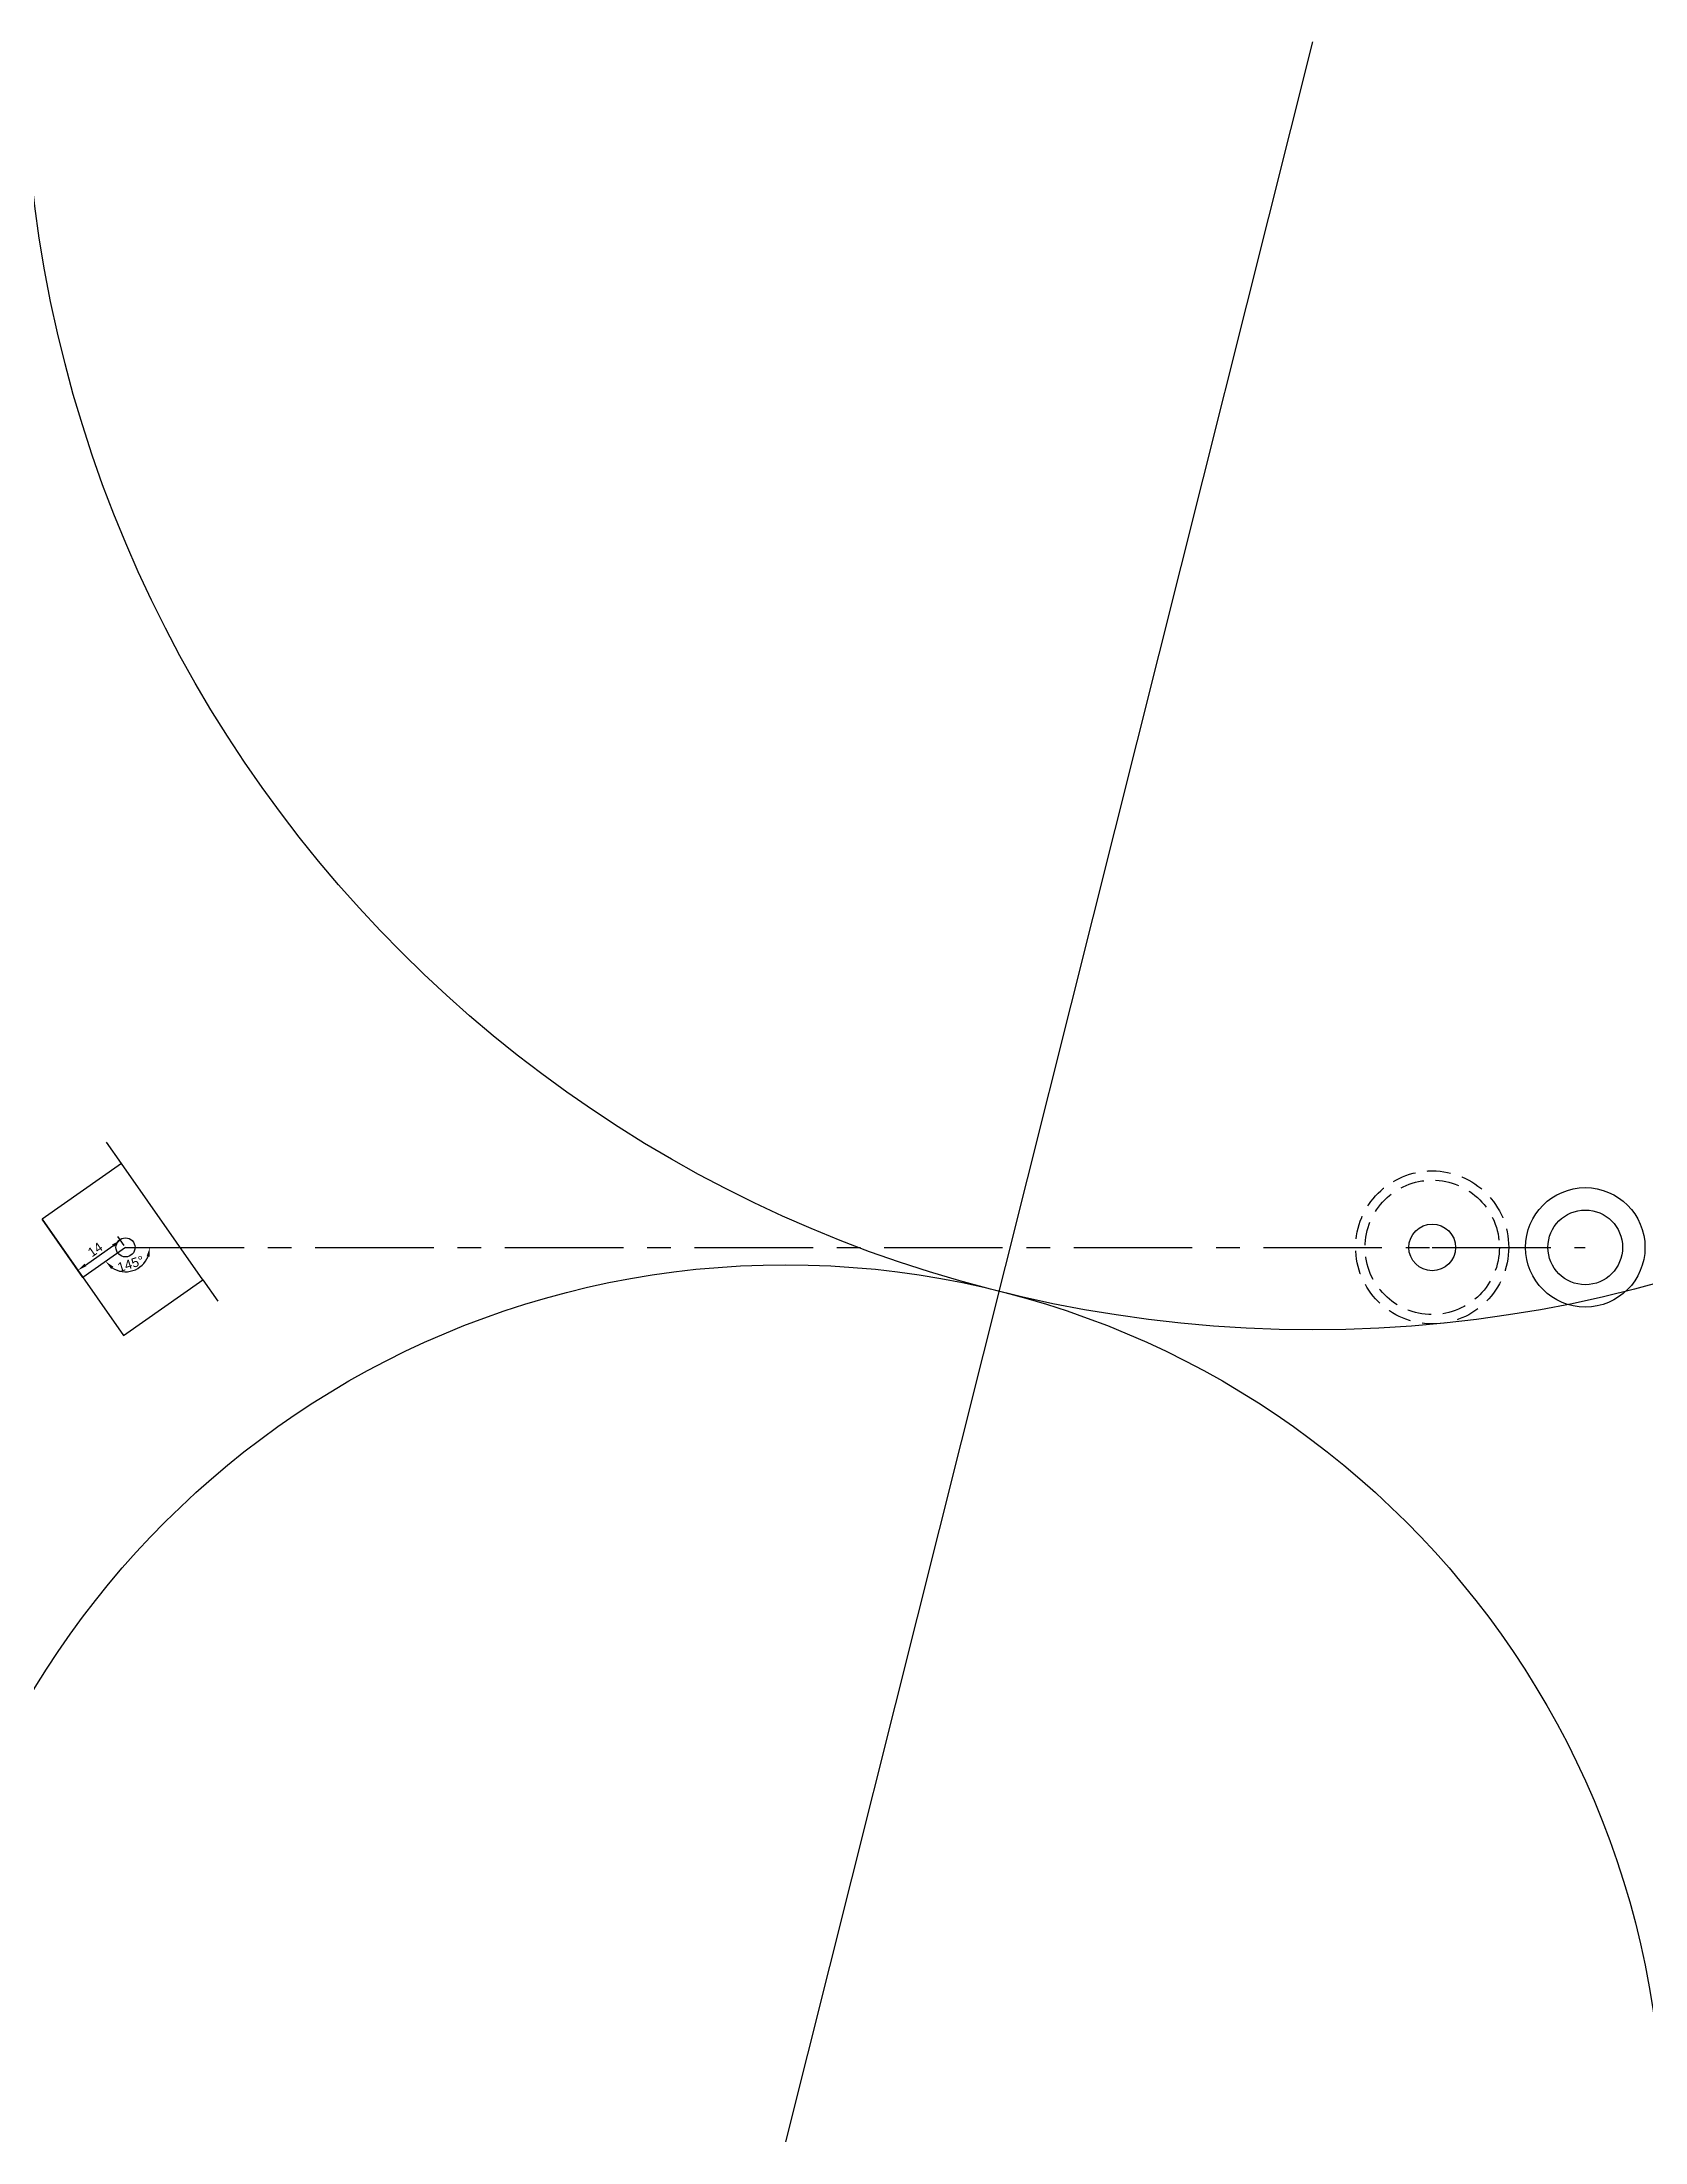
# Model space of a CAD drawing. Header units: millimetres. Extents: x -58 to 663, y -475 to 668.
# Drawn here: x -22 to 407, y -240 to 323 of the extents above; entities that cross this region are included whole.
import ezdxf

# ---------------------------------------------------------------- set-up
doc = ezdxf.new("R2010")
doc.units = ezdxf.units.MM
doc.linetypes.add('CENTER', pattern=[50.8, 31.75, -6.35, 6.35, -6.35])
doc.linetypes.add('HIDDEN', pattern=[9.525, 6.35, -3.175])
for name, color, linetype in [('도면층1', 3, 'HIDDEN'), ('도면층4', 7, 'Continuous'), ('수치선', 1, 'Continuous')]:
    doc.layers.add(name, color=color, linetype=linetype)
doc.layers.add('중심선', color=2, linetype='CENTER', lineweight=25)
doc.styles.get("Standard").update_dxf_attribs({"font": 'arial.ttf'})
doc.dimstyles.new('ISO-25', dxfattribs={"dimtxt": 2.5, "dimasz": 2.5, "dimexe": 1.25, "dimexo": 0.625, "dimtad": 1, "dimtxsty": 'Standard', "dimcen": 2.5, "dimadec": 0, "dimazin": 0, "dimtfac": 1, "dimtmove": 0, "dimatfit": 3, "dimfxl": 1, "dimarcsym": 0})

msp = doc.modelspace()

# ---------------------------------------------------------------- blocks, each defined once
blk = doc.blocks.new('*D3')
at = {"layer": 'Defpoints', "color": 0, "transparency": 16777216}
for p in [(0, 0), (0, 0), (350, 0), (-11.47, -8.03), (-0.76, -6.49)]:
    blk.add_point(p, dxfattribs=at)
at = {"layer": '수치선', "color": 0, "lineweight": -2, "transparency": 16777216}
blk.add_arc((0, 0), 6.53, 237.0717, 337.9283, dxfattribs=at)
at = {"layer": '수치선', "color": 0, "transparency": 16777216}
for points in [[(-3.84, -5.78), (-3.26, -5.18), (-5.35, -3.75)], [(5.64, -2.37), (6.46, -2.53), (6.53, 0)]]:
    blk.add_solid(points, dxfattribs=at)
at = {"layer": '수치선', "color": 0, "transparency": 16777216, "insert": (1.39, -4.41), "char_height": 2.5, "attachment_point": 5, "rotation": 17.5}
blk.add_mtext('145°', dxfattribs=at)
blk = doc.blocks.new('*D4')
at = {"layer": 'Defpoints', "color": 0, "transparency": 16777216}
for p in [(-1.32, 1.88), (0, 0), (-11.47, -8.03)]:
    blk.add_point(p, dxfattribs=at)
at = {"layer": '수치선', "color": 0, "lineweight": -2, "transparency": 16777216}
for p, q in [((-10.74, -4.72), (-3.36, 0.44)), ((-0.36, 0.51), (-2.03, 2.9)), ((-11.83, -7.52), (-13.5, -5.13))]:
    blk.add_line(p, q, dxfattribs=at)
at = {"layer": '수치선', "color": 0, "transparency": 16777216}
for points in [[(-3.6, 0.79), (-3.12, 0.1), (-1.32, 1.88)], [(-10.97, -4.38), (-10.5, -5.06), (-12.78, -6.15)]]:
    blk.add_solid(points, dxfattribs=at)
at = {"layer": '수치선', "color": 0, "transparency": 16777216, "insert": (-8.13, -0.6), "char_height": 2.5, "attachment_point": 5, "rotation": 35}
blk.add_mtext('14', dxfattribs=at)

# ---------------------------------------------------------------- dimensions: what is measured, and where the dimension line sits
at = {"layer": '수치선'}
dim = msp.add_aligned_dim(p1=(-11.468, -8.03), p2=(0, 0), distance=2.293, dimstyle='ISO-25', dxfattribs=at)
dim.commit()
dim.dimension.update_dxf_attribs({"geometry": '*D4', "text_midpoint": (-8.128, -0.597)})
dim = msp.add_angular_dim_2l(base=(-0.758, -6.486), line1=((0, 0), (350, 0)), line2=((0, 0), (-11.468, -8.03)), dimstyle='ISO-25', dxfattribs=at)
dim.commit()
dim.dimension.update_dxf_attribs({"geometry": '*D3', "text_midpoint": (1.392, -4.414)})

# ---------------------------------------------------------------- linework, layer by layer
at = {"layer": '도면층1'}
for radius in [20.5, 18]:
    msp.add_circle((350, 0), radius, dxfattribs=at)
at = {"layer": '도면층4'}
for p, q in [((317.934, 322.912), (176.822, -239.66)), ((-1.068, 22.447), (-5.083, 28.181)), ((-1.068, 22.447), (-22.366, 7.534)), ((20.728, -8.681), (-1.068, 22.447)), ((-11.468, -8.03), (-22.366, 7.534)), ((-22.366, 7.534), (-0.57, -23.594)), ((-0.57, -23.594), (20.728, -8.681)), ((20.728, -8.681), (24.743, -14.415))]:
    msp.add_line(p, q, dxfattribs=at)
for centre, radius in [((317.934, 322.912), 345), ((391, 0), 16), ((350, 0), 6.25), ((391, 0), 10), ((0, 0), 2.55), ((176.822, -239.66), 235)]:
    msp.add_circle(centre, radius, dxfattribs=at)
at = {"layer": '중심선'}
for p, q in [((0, 0), (-11.468, -8.03)), ((0, 0), (350, 0)), ((350, 0), (391, 0))]:
    msp.add_line(p, q, dxfattribs=at)

msp.set_redraw_order([(e.dxf.handle, doc.entitydb.next_handle()) for e in msp.query("TEXT MTEXT ATTDEF DIMENSION ARC_DIMENSION")])  # texts and dimensions are drawn at this point

doc.saveas('drawing.dxf')
